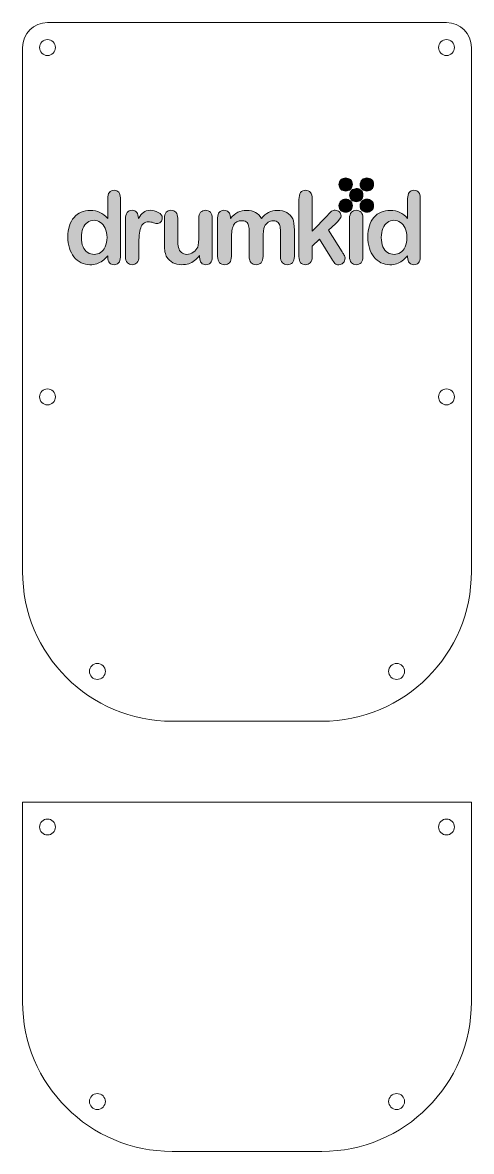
# Model space of a CAD drawing. Header units: millimetres. Extents: x 0 to 90, y 0 to 226.
import ezdxf

# ---------------------------------------------------------------- set-up
doc = ezdxf.new("R2010")
doc.units = ezdxf.units.MM
doc.layers.add('cut profiles', color=1, linetype='Continuous', lineweight=9, true_color=0xff0000)
doc.layers.add('raster engrave', color=7, linetype='Continuous', lineweight=5, true_color=0x000000)

# ---------------------------------------------------------------- blocks, each defined once
blk = doc.blocks.new('block 1')
at = {"layer": 'raster engrave'}
h = blk.add_hatch(color=256, dxfattribs=at)
edge = h.paths.add_edge_path()
edge.add_spline(control_points=[(64.8, 106.24), (64.42, 106.24), (64.1, 106.36), (63.83, 106.59)], knot_values=[0, 0, 0, 0, 1, 1, 1, 1], degree=3, periodic=0)
edge.add_spline(control_points=[(63.83, 106.59), (63.57, 106.82), (63.44, 107.14), (63.44, 107.56)], knot_values=[0, 0, 0, 0, 1, 1, 1, 1], degree=3, periodic=0)
edge.add_spline(control_points=[(63.44, 107.56), (63.44, 107.94), (63.57, 108.25), (63.84, 108.5)], knot_values=[0, 0, 0, 0, 1, 1, 1, 1], degree=3, periodic=0)
edge.add_spline(control_points=[(63.84, 108.5), (64.12, 108.74), (64.44, 108.87), (64.8, 108.87)], knot_values=[0, 0, 0, 0, 1, 1, 1, 1], degree=3, periodic=0)
edge.add_spline(control_points=[(64.8, 108.87), (65.14, 108.87), (65.45, 108.76), (65.72, 108.53)], knot_values=[0, 0, 0, 0, 1, 1, 1, 1], degree=3, periodic=0)
edge.add_spline(control_points=[(65.72, 108.53), (65.99, 108.31), (66.13, 107.99), (66.13, 107.56)], knot_values=[0, 0, 0, 0, 1, 1, 1, 1], degree=3, periodic=0)
edge.add_spline(control_points=[(66.13, 107.56), (66.13, 107.15), (65.99, 106.82), (65.73, 106.59)], knot_values=[0, 0, 0, 0, 1, 1, 1, 1], degree=3, periodic=0)
edge.add_spline(control_points=[(65.73, 106.59), (65.47, 106.36), (65.16, 106.24), (64.8, 106.24)], knot_values=[0, 0, 0, 0, 1, 1, 1, 1], degree=3, periodic=0)
h = blk.add_hatch(color=256, dxfattribs=at)
edge = h.paths.add_edge_path()
edge.add_spline(control_points=[(68.08, 106.59), (67.82, 106.82), (67.69, 107.14), (67.69, 107.56)], knot_values=[0, 0, 0, 0, 1, 1, 1, 1], degree=3, periodic=0)
edge.add_spline(control_points=[(67.69, 107.56), (67.69, 107.94), (67.83, 108.25), (68.09, 108.5)], knot_values=[0, 0, 0, 0, 1, 1, 1, 1], degree=3, periodic=0)
edge.add_spline(control_points=[(68.09, 108.5), (68.37, 108.74), (68.69, 108.87), (69.05, 108.87)], knot_values=[0, 0, 0, 0, 1, 1, 1, 1], degree=3, periodic=0)
edge.add_spline(control_points=[(69.05, 108.87), (69.4, 108.87), (69.71, 108.76), (69.97, 108.53)], knot_values=[0, 0, 0, 0, 1, 1, 1, 1], degree=3, periodic=0)
edge.add_spline(control_points=[(69.97, 108.53), (70.24, 108.31), (70.38, 107.99), (70.38, 107.56)], knot_values=[0, 0, 0, 0, 1, 1, 1, 1], degree=3, periodic=0)
edge.add_spline(control_points=[(70.38, 107.56), (70.38, 107.15), (70.25, 106.82), (69.98, 106.59)], knot_values=[0, 0, 0, 0, 1, 1, 1, 1], degree=3, periodic=0)
edge.add_spline(control_points=[(69.98, 106.59), (69.72, 106.36), (69.41, 106.24), (69.05, 106.24)], knot_values=[0, 0, 0, 0, 1, 1, 1, 1], degree=3, periodic=0)
edge.add_spline(control_points=[(69.05, 106.24), (68.68, 106.24), (68.35, 106.36), (68.08, 106.59)], knot_values=[0, 0, 0, 0, 1, 1, 1, 1], degree=3, periodic=0)
h = blk.add_hatch(color=256, dxfattribs=at)
edge = h.paths.add_edge_path()
edge.add_spline(control_points=[(18.34, 106.39), (18.75, 106.39), (19.06, 106.26), (19.28, 105.99)], knot_values=[0, 0, 0, 0, 1, 1, 1, 1], degree=3, periodic=0)
edge.add_spline(control_points=[(19.28, 105.99), (19.5, 105.74), (19.61, 105.36), (19.61, 104.85)], knot_values=[0, 0, 0, 0, 1, 1, 1, 1], degree=3, periodic=0)
edge.add_line((19.61, 104.85), (19.61, 93))
edge.add_spline(control_points=[(19.61, 93), (19.61, 92.49), (19.5, 92.11), (19.26, 91.85)], knot_values=[0, 0, 0, 0, 1, 1, 1, 1], degree=3, periodic=0)
edge.add_spline(control_points=[(19.26, 91.85), (19.02, 91.59), (18.72, 91.47), (18.34, 91.47)], knot_values=[0, 0, 0, 0, 1, 1, 1, 1], degree=3, periodic=0)
edge.add_spline(control_points=[(18.34, 91.47), (17.98, 91.47), (17.67, 91.6), (17.43, 91.86)], knot_values=[0, 0, 0, 0, 1, 1, 1, 1], degree=3, periodic=0)
edge.add_spline(control_points=[(17.43, 91.86), (17.19, 92.13), (17.07, 92.51), (17.07, 93)], knot_values=[0, 0, 0, 0, 1, 1, 1, 1], degree=3, periodic=0)
edge.add_line((17.07, 93), (17.07, 93.27))
edge.add_spline(control_points=[(17.07, 93.27), (16.71, 92.85), (16.36, 92.52), (16, 92.25)], knot_values=[0, 0, 0, 0, 1, 1, 1, 1], degree=3, periodic=0)
edge.add_spline(control_points=[(16, 92.25), (15.65, 92), (15.27, 91.8), (14.86, 91.67)], knot_values=[0, 0, 0, 0, 1, 1, 1, 1], degree=3, periodic=0)
edge.add_spline(control_points=[(14.86, 91.67), (14.45, 91.53), (14.01, 91.47), (13.52, 91.47)], knot_values=[0, 0, 0, 0, 1, 1, 1, 1], degree=3, periodic=0)
edge.add_spline(control_points=[(13.52, 91.47), (12.88, 91.47), (12.28, 91.6), (11.73, 91.87)], knot_values=[0, 0, 0, 0, 1, 1, 1, 1], degree=3, periodic=0)
edge.add_spline(control_points=[(11.73, 91.87), (11.18, 92.14), (10.71, 92.54), (10.31, 93.04)], knot_values=[0, 0, 0, 0, 1, 1, 1, 1], degree=3, periodic=0)
edge.add_spline(control_points=[(10.31, 93.04), (9.91, 93.55), (9.61, 94.14), (9.4, 94.82)], knot_values=[0, 0, 0, 0, 1, 1, 1, 1], degree=3, periodic=0)
edge.add_spline(control_points=[(9.4, 94.82), (9.19, 95.5), (9.09, 96.24), (9.09, 97.04)], knot_values=[0, 0, 0, 0, 1, 1, 1, 1], degree=3, periodic=0)
edge.add_spline(control_points=[(9.09, 97.04), (9.09, 98.72), (9.5, 100.03), (10.32, 100.96)], knot_values=[0, 0, 0, 0, 1, 1, 1, 1], degree=3, periodic=0)
edge.add_spline(control_points=[(10.32, 100.96), (11.14, 101.9), (12.22, 102.37), (13.56, 102.37)], knot_values=[0, 0, 0, 0, 1, 1, 1, 1], degree=3, periodic=0)
edge.add_spline(control_points=[(13.56, 102.37), (14.33, 102.37), (14.99, 102.24), (15.52, 101.97)], knot_values=[0, 0, 0, 0, 1, 1, 1, 1], degree=3, periodic=0)
edge.add_spline(control_points=[(15.52, 101.97), (16.05, 101.71), (16.57, 101.3), (17.07, 100.75)], knot_values=[0, 0, 0, 0, 1, 1, 1, 1], degree=3, periodic=0)
edge.add_line((17.07, 100.75), (17.07, 104.72))
edge.add_spline(control_points=[(17.07, 104.72), (17.07, 105.27), (17.18, 105.68), (17.4, 105.97)], knot_values=[0, 0, 0, 0, 1, 1, 1, 1], degree=3, periodic=0)
edge.add_spline(control_points=[(17.4, 105.97), (17.62, 106.25), (17.94, 106.39), (18.34, 106.39)], knot_values=[0, 0, 0, 0, 1, 1, 1, 1], degree=3, periodic=0)
edge = h.paths.add_edge_path()
edge.add_spline(control_points=[(16.93, 96.95), (16.93, 97.66), (16.81, 98.28), (16.57, 98.79)], knot_values=[0, 0, 0, 0, 1, 1, 1, 1], degree=3, periodic=0)
edge.add_spline(control_points=[(16.57, 98.79), (16.34, 99.31), (16.03, 99.7), (15.63, 99.97)], knot_values=[0, 0, 0, 0, 1, 1, 1, 1], degree=3, periodic=0)
edge.add_spline(control_points=[(15.63, 99.97), (15.23, 100.25), (14.8, 100.38), (14.33, 100.38)], knot_values=[0, 0, 0, 0, 1, 1, 1, 1], degree=3, periodic=0)
edge.add_spline(control_points=[(14.33, 100.38), (13.84, 100.38), (13.4, 100.24), (13.01, 99.96)], knot_values=[0, 0, 0, 0, 1, 1, 1, 1], degree=3, periodic=0)
edge.add_spline(control_points=[(13.01, 99.96), (12.62, 99.69), (12.32, 99.28), (12.1, 98.76)], knot_values=[0, 0, 0, 0, 1, 1, 1, 1], degree=3, periodic=0)
edge.add_spline(control_points=[(12.1, 98.76), (11.89, 98.24), (11.79, 97.64), (11.79, 96.95)], knot_values=[0, 0, 0, 0, 1, 1, 1, 1], degree=3, periodic=0)
edge.add_spline(control_points=[(11.79, 96.95), (11.79, 96.22), (11.9, 95.6), (12.12, 95.09)], knot_values=[0, 0, 0, 0, 1, 1, 1, 1], degree=3, periodic=0)
edge.add_spline(control_points=[(12.12, 95.09), (12.35, 94.58), (12.66, 94.19), (13.06, 93.93)], knot_values=[0, 0, 0, 0, 1, 1, 1, 1], degree=3, periodic=0)
edge.add_spline(control_points=[(13.06, 93.93), (13.45, 93.67), (13.88, 93.54), (14.35, 93.54)], knot_values=[0, 0, 0, 0, 1, 1, 1, 1], degree=3, periodic=0)
edge.add_spline(control_points=[(14.35, 93.54), (14.82, 93.54), (15.25, 93.66), (15.64, 93.91)], knot_values=[0, 0, 0, 0, 1, 1, 1, 1], degree=3, periodic=0)
edge.add_spline(control_points=[(15.64, 93.91), (16.03, 94.16), (16.34, 94.53), (16.57, 95.04)], knot_values=[0, 0, 0, 0, 1, 1, 1, 1], degree=3, periodic=0)
edge.add_spline(control_points=[(16.57, 95.04), (16.81, 95.55), (16.93, 96.19), (16.93, 96.95)], knot_values=[0, 0, 0, 0, 1, 1, 1, 1], degree=3, periodic=0)
h = blk.add_hatch(color=256, dxfattribs=at)
edge = h.paths.add_edge_path()
edge.add_spline(control_points=[(57.67, 91.88), (57.4, 91.6), (57.09, 91.47), (56.73, 91.47)], knot_values=[0, 0, 0, 0, 1, 1, 1, 1], degree=3, periodic=0)
edge.add_spline(control_points=[(56.73, 91.47), (56.32, 91.47), (56, 91.6), (55.76, 91.88)], knot_values=[0, 0, 0, 0, 1, 1, 1, 1], degree=3, periodic=0)
edge.add_spline(control_points=[(55.76, 91.88), (55.52, 92.15), (55.41, 92.56), (55.41, 93.1)], knot_values=[0, 0, 0, 0, 1, 1, 1, 1], degree=3, periodic=0)
edge.add_line((55.41, 93.1), (55.41, 104.56))
edge.add_spline(control_points=[(55.41, 104.56), (55.41, 105.15), (55.52, 105.61), (55.75, 105.92)], knot_values=[0, 0, 0, 0, 1, 1, 1, 1], degree=3, periodic=0)
edge.add_spline(control_points=[(55.75, 105.92), (55.98, 106.23), (56.31, 106.39), (56.73, 106.39)], knot_values=[0, 0, 0, 0, 1, 1, 1, 1], degree=3, periodic=0)
edge.add_spline(control_points=[(56.73, 106.39), (57.15, 106.39), (57.48, 106.25), (57.72, 105.97)], knot_values=[0, 0, 0, 0, 1, 1, 1, 1], degree=3, periodic=0)
edge.add_spline(control_points=[(57.72, 105.97), (57.96, 105.68), (58.08, 105.27), (58.08, 104.72)], knot_values=[0, 0, 0, 0, 1, 1, 1, 1], degree=3, periodic=0)
edge.add_line((58.08, 104.72), (58.08, 98.2))
edge.add_line((58.08, 98.2), (61.11, 101.37))
edge.add_spline(control_points=[(61.11, 101.37), (61.48, 101.76), (61.76, 102.03), (61.96, 102.18)], knot_values=[0, 0, 0, 0, 1, 1, 1, 1], degree=3, periodic=0)
edge.add_spline(control_points=[(61.96, 102.18), (62.16, 102.32), (62.4, 102.39), (62.68, 102.39)], knot_values=[0, 0, 0, 0, 1, 1, 1, 1], degree=3, periodic=0)
edge.add_spline(control_points=[(62.68, 102.39), (63.01, 102.39), (63.29, 102.28), (63.52, 102.07)], knot_values=[0, 0, 0, 0, 1, 1, 1, 1], degree=3, periodic=0)
edge.add_spline(control_points=[(63.52, 102.07), (63.74, 101.86), (63.85, 101.59), (63.85, 101.27)], knot_values=[0, 0, 0, 0, 1, 1, 1, 1], degree=3, periodic=0)
edge.add_spline(control_points=[(63.85, 101.27), (63.85, 100.88), (63.49, 100.35), (62.76, 99.69)], knot_values=[0, 0, 0, 0, 1, 1, 1, 1], degree=3, periodic=0)
edge.add_line((62.76, 99.69), (61.33, 98.39))
edge.add_line((61.33, 98.39), (64.09, 94.05))
edge.add_spline(control_points=[(64.09, 94.05), (64.29, 93.73), (64.44, 93.49), (64.52, 93.32)], knot_values=[0, 0, 0, 0, 1, 1, 1, 1], degree=3, periodic=0)
edge.add_spline(control_points=[(64.52, 93.32), (64.61, 93.15), (64.66, 92.99), (64.66, 92.84)], knot_values=[0, 0, 0, 0, 1, 1, 1, 1], degree=3, periodic=0)
edge.add_spline(control_points=[(64.66, 92.84), (64.66, 92.42), (64.54, 92.08), (64.3, 91.83)], knot_values=[0, 0, 0, 0, 1, 1, 1, 1], degree=3, periodic=0)
edge.add_spline(control_points=[(64.3, 91.83), (64.07, 91.59), (63.77, 91.47), (63.39, 91.47)], knot_values=[0, 0, 0, 0, 1, 1, 1, 1], degree=3, periodic=0)
edge.add_spline(control_points=[(63.39, 91.47), (63.06, 91.47), (62.81, 91.55), (62.63, 91.73)], knot_values=[0, 0, 0, 0, 1, 1, 1, 1], degree=3, periodic=0)
edge.add_spline(control_points=[(62.63, 91.73), (62.45, 91.91), (62.21, 92.23), (61.91, 92.7)], knot_values=[0, 0, 0, 0, 1, 1, 1, 1], degree=3, periodic=0)
edge.add_line((61.91, 92.7), (59.54, 96.59))
edge.add_line((59.54, 96.59), (58.08, 95.22))
edge.add_line((58.08, 95.22), (58.08, 93.08))
edge.add_spline(control_points=[(58.08, 93.08), (58.08, 92.56), (57.95, 92.16), (57.67, 91.88)], knot_values=[0, 0, 0, 0, 1, 1, 1, 1], degree=3, periodic=0)
h = blk.add_hatch(color=256, dxfattribs=at)
edge = h.paths.add_edge_path()
edge.add_spline(control_points=[(65.96, 104.46), (65.7, 104.69), (65.56, 105.01), (65.56, 105.43)], knot_values=[0, 0, 0, 0, 1, 1, 1, 1], degree=3, periodic=0)
edge.add_spline(control_points=[(65.56, 105.43), (65.56, 105.81), (65.7, 106.13), (65.97, 106.37)], knot_values=[0, 0, 0, 0, 1, 1, 1, 1], degree=3, periodic=0)
edge.add_spline(control_points=[(65.97, 106.37), (66.24, 106.62), (66.56, 106.74), (66.92, 106.74)], knot_values=[0, 0, 0, 0, 1, 1, 1, 1], degree=3, periodic=0)
edge.add_spline(control_points=[(66.92, 106.74), (67.27, 106.74), (67.58, 106.63), (67.85, 106.41)], knot_values=[0, 0, 0, 0, 1, 1, 1, 1], degree=3, periodic=0)
edge.add_spline(control_points=[(67.85, 106.41), (68.12, 106.19), (68.25, 105.86), (68.25, 105.43)], knot_values=[0, 0, 0, 0, 1, 1, 1, 1], degree=3, periodic=0)
edge.add_spline(control_points=[(68.25, 105.43), (68.25, 105.02), (68.12, 104.7), (67.86, 104.46)], knot_values=[0, 0, 0, 0, 1, 1, 1, 1], degree=3, periodic=0)
edge.add_spline(control_points=[(67.86, 104.46), (67.6, 104.23), (67.28, 104.11), (66.92, 104.11)], knot_values=[0, 0, 0, 0, 1, 1, 1, 1], degree=3, periodic=0)
edge.add_spline(control_points=[(66.92, 104.11), (66.55, 104.11), (66.23, 104.23), (65.96, 104.46)], knot_values=[0, 0, 0, 0, 1, 1, 1, 1], degree=3, periodic=0)
h = blk.add_hatch(color=256, dxfattribs=at)
edge = h.paths.add_edge_path()
edge.add_spline(control_points=[(77.21, 93.27), (76.85, 92.85), (76.49, 92.52), (76.14, 92.25)], knot_values=[0, 0, 0, 0, 1, 1, 1, 1], degree=3, periodic=0)
edge.add_spline(control_points=[(76.14, 92.25), (75.79, 92), (75.41, 91.8), (74.99, 91.67)], knot_values=[0, 0, 0, 0, 1, 1, 1, 1], degree=3, periodic=0)
edge.add_spline(control_points=[(74.99, 91.67), (74.59, 91.53), (74.14, 91.47), (73.66, 91.47)], knot_values=[0, 0, 0, 0, 1, 1, 1, 1], degree=3, periodic=0)
edge.add_spline(control_points=[(73.66, 91.47), (73.01, 91.47), (72.42, 91.6), (71.86, 91.87)], knot_values=[0, 0, 0, 0, 1, 1, 1, 1], degree=3, periodic=0)
edge.add_spline(control_points=[(71.86, 91.87), (71.32, 92.14), (70.85, 92.54), (70.45, 93.04)], knot_values=[0, 0, 0, 0, 1, 1, 1, 1], degree=3, periodic=0)
edge.add_spline(control_points=[(70.45, 93.04), (70.05, 93.55), (69.74, 94.14), (69.53, 94.82)], knot_values=[0, 0, 0, 0, 1, 1, 1, 1], degree=3, periodic=0)
edge.add_spline(control_points=[(69.53, 94.82), (69.33, 95.5), (69.23, 96.24), (69.23, 97.04)], knot_values=[0, 0, 0, 0, 1, 1, 1, 1], degree=3, periodic=0)
edge.add_spline(control_points=[(69.23, 97.04), (69.23, 98.72), (69.64, 100.03), (70.46, 100.96)], knot_values=[0, 0, 0, 0, 1, 1, 1, 1], degree=3, periodic=0)
edge.add_spline(control_points=[(70.46, 100.96), (71.28, 101.9), (72.36, 102.37), (73.7, 102.37)], knot_values=[0, 0, 0, 0, 1, 1, 1, 1], degree=3, periodic=0)
edge.add_spline(control_points=[(73.7, 102.37), (74.47, 102.37), (75.12, 102.24), (75.65, 101.97)], knot_values=[0, 0, 0, 0, 1, 1, 1, 1], degree=3, periodic=0)
edge.add_spline(control_points=[(75.65, 101.97), (76.19, 101.71), (76.7, 101.3), (77.21, 100.75)], knot_values=[0, 0, 0, 0, 1, 1, 1, 1], degree=3, periodic=0)
edge.add_line((77.21, 100.75), (77.21, 104.72))
edge.add_spline(control_points=[(77.21, 104.72), (77.21, 105.27), (77.32, 105.68), (77.53, 105.97)], knot_values=[0, 0, 0, 0, 1, 1, 1, 1], degree=3, periodic=0)
edge.add_spline(control_points=[(77.53, 105.97), (77.76, 106.25), (78.07, 106.39), (78.48, 106.39)], knot_values=[0, 0, 0, 0, 1, 1, 1, 1], degree=3, periodic=0)
edge.add_spline(control_points=[(78.48, 106.39), (78.89, 106.39), (79.2, 106.26), (79.41, 105.99)], knot_values=[0, 0, 0, 0, 1, 1, 1, 1], degree=3, periodic=0)
edge.add_spline(control_points=[(79.41, 105.99), (79.64, 105.74), (79.75, 105.36), (79.75, 104.85)], knot_values=[0, 0, 0, 0, 1, 1, 1, 1], degree=3, periodic=0)
edge.add_line((79.75, 104.85), (79.75, 93))
edge.add_spline(control_points=[(79.75, 93), (79.75, 92.49), (79.63, 92.11), (79.39, 91.85)], knot_values=[0, 0, 0, 0, 1, 1, 1, 1], degree=3, periodic=0)
edge.add_spline(control_points=[(79.39, 91.85), (79.16, 91.59), (78.85, 91.47), (78.48, 91.47)], knot_values=[0, 0, 0, 0, 1, 1, 1, 1], degree=3, periodic=0)
edge.add_spline(control_points=[(78.48, 91.47), (78.11, 91.47), (77.81, 91.6), (77.56, 91.86)], knot_values=[0, 0, 0, 0, 1, 1, 1, 1], degree=3, periodic=0)
edge.add_spline(control_points=[(77.56, 91.86), (77.33, 92.13), (77.21, 92.51), (77.21, 93)], knot_values=[0, 0, 0, 0, 1, 1, 1, 1], degree=3, periodic=0)
edge.add_line((77.21, 93), (77.21, 93.27))
edge = h.paths.add_edge_path()
edge.add_spline(control_points=[(77.06, 96.95), (77.06, 97.66), (76.94, 98.28), (76.71, 98.79)], knot_values=[0, 0, 0, 0, 1, 1, 1, 1], degree=3, periodic=0)
edge.add_spline(control_points=[(76.71, 98.79), (76.48, 99.31), (76.16, 99.7), (75.76, 99.97)], knot_values=[0, 0, 0, 0, 1, 1, 1, 1], degree=3, periodic=0)
edge.add_spline(control_points=[(75.76, 99.97), (75.37, 100.25), (74.94, 100.38), (74.46, 100.38)], knot_values=[0, 0, 0, 0, 1, 1, 1, 1], degree=3, periodic=0)
edge.add_spline(control_points=[(74.46, 100.38), (73.97, 100.38), (73.53, 100.24), (73.14, 99.96)], knot_values=[0, 0, 0, 0, 1, 1, 1, 1], degree=3, periodic=0)
edge.add_spline(control_points=[(73.14, 99.96), (72.76, 99.69), (72.46, 99.28), (72.24, 98.76)], knot_values=[0, 0, 0, 0, 1, 1, 1, 1], degree=3, periodic=0)
edge.add_spline(control_points=[(72.24, 98.76), (72.03, 98.24), (71.92, 97.64), (71.92, 96.95)], knot_values=[0, 0, 0, 0, 1, 1, 1, 1], degree=3, periodic=0)
edge.add_spline(control_points=[(71.92, 96.95), (71.92, 96.22), (72.04, 95.6), (72.26, 95.09)], knot_values=[0, 0, 0, 0, 1, 1, 1, 1], degree=3, periodic=0)
edge.add_spline(control_points=[(72.26, 95.09), (72.49, 94.58), (72.8, 94.19), (73.19, 93.93)], knot_values=[0, 0, 0, 0, 1, 1, 1, 1], degree=3, periodic=0)
edge.add_spline(control_points=[(73.19, 93.93), (73.59, 93.67), (74.02, 93.54), (74.48, 93.54)], knot_values=[0, 0, 0, 0, 1, 1, 1, 1], degree=3, periodic=0)
edge.add_spline(control_points=[(74.48, 93.54), (74.96, 93.54), (75.39, 93.66), (75.77, 93.91)], knot_values=[0, 0, 0, 0, 1, 1, 1, 1], degree=3, periodic=0)
edge.add_spline(control_points=[(75.77, 93.91), (76.17, 94.16), (76.48, 94.53), (76.71, 95.04)], knot_values=[0, 0, 0, 0, 1, 1, 1, 1], degree=3, periodic=0)
edge.add_spline(control_points=[(76.71, 95.04), (76.94, 95.55), (77.06, 96.19), (77.06, 96.95)], knot_values=[0, 0, 0, 0, 1, 1, 1, 1], degree=3, periodic=0)
h = blk.add_hatch(color=256, dxfattribs=at)
edge = h.paths.add_edge_path()
edge.add_spline(control_points=[(64.8, 101.99), (64.42, 101.99), (64.1, 102.1), (63.83, 102.33)], knot_values=[0, 0, 0, 0, 1, 1, 1, 1], degree=3, periodic=0)
edge.add_spline(control_points=[(63.83, 102.33), (63.57, 102.56), (63.44, 102.89), (63.44, 103.31)], knot_values=[0, 0, 0, 0, 1, 1, 1, 1], degree=3, periodic=0)
edge.add_spline(control_points=[(63.44, 103.31), (63.44, 103.69), (63.57, 104), (63.84, 104.24)], knot_values=[0, 0, 0, 0, 1, 1, 1, 1], degree=3, periodic=0)
edge.add_spline(control_points=[(63.84, 104.24), (64.12, 104.49), (64.44, 104.62), (64.8, 104.62)], knot_values=[0, 0, 0, 0, 1, 1, 1, 1], degree=3, periodic=0)
edge.add_spline(control_points=[(64.8, 104.62), (65.14, 104.62), (65.45, 104.51), (65.72, 104.28)], knot_values=[0, 0, 0, 0, 1, 1, 1, 1], degree=3, periodic=0)
edge.add_spline(control_points=[(65.72, 104.28), (65.99, 104.06), (66.13, 103.73), (66.13, 103.31)], knot_values=[0, 0, 0, 0, 1, 1, 1, 1], degree=3, periodic=0)
edge.add_spline(control_points=[(66.13, 103.31), (66.13, 102.89), (65.99, 102.57), (65.73, 102.33)], knot_values=[0, 0, 0, 0, 1, 1, 1, 1], degree=3, periodic=0)
edge.add_spline(control_points=[(65.73, 102.33), (65.47, 102.1), (65.16, 101.99), (64.8, 101.99)], knot_values=[0, 0, 0, 0, 1, 1, 1, 1], degree=3, periodic=0)
h = blk.add_hatch(color=256, dxfattribs=at)
edge = h.paths.add_edge_path()
edge.add_spline(control_points=[(67.69, 103.31), (67.69, 103.69), (67.83, 104), (68.09, 104.24)], knot_values=[0, 0, 0, 0, 1, 1, 1, 1], degree=3, periodic=0)
edge.add_spline(control_points=[(68.09, 104.24), (68.37, 104.49), (68.69, 104.62), (69.05, 104.62)], knot_values=[0, 0, 0, 0, 1, 1, 1, 1], degree=3, periodic=0)
edge.add_spline(control_points=[(69.05, 104.62), (69.4, 104.62), (69.71, 104.51), (69.97, 104.28)], knot_values=[0, 0, 0, 0, 1, 1, 1, 1], degree=3, periodic=0)
edge.add_spline(control_points=[(69.97, 104.28), (70.24, 104.06), (70.38, 103.73), (70.38, 103.31)], knot_values=[0, 0, 0, 0, 1, 1, 1, 1], degree=3, periodic=0)
edge.add_spline(control_points=[(70.38, 103.31), (70.38, 102.89), (70.25, 102.57), (69.98, 102.33)], knot_values=[0, 0, 0, 0, 1, 1, 1, 1], degree=3, periodic=0)
edge.add_spline(control_points=[(69.98, 102.33), (69.72, 102.1), (69.41, 101.99), (69.05, 101.99)], knot_values=[0, 0, 0, 0, 1, 1, 1, 1], degree=3, periodic=0)
edge.add_spline(control_points=[(69.05, 101.99), (68.68, 101.99), (68.35, 102.1), (68.08, 102.33)], knot_values=[0, 0, 0, 0, 1, 1, 1, 1], degree=3, periodic=0)
edge.add_spline(control_points=[(68.08, 102.33), (67.82, 102.56), (67.69, 102.89), (67.69, 103.31)], knot_values=[0, 0, 0, 0, 1, 1, 1, 1], degree=3, periodic=0)
h = blk.add_hatch(color=256, dxfattribs=at)
edge = h.paths.add_edge_path()
edge.add_spline(control_points=[(25.58, 102.39), (26.14, 102.39), (26.69, 102.25), (27.22, 101.97)], knot_values=[0, 0, 0, 0, 1, 1, 1, 1], degree=3, periodic=0)
edge.add_spline(control_points=[(27.22, 101.97), (27.75, 101.69), (28.02, 101.31), (28.02, 100.85)], knot_values=[0, 0, 0, 0, 1, 1, 1, 1], degree=3, periodic=0)
edge.add_spline(control_points=[(28.02, 100.85), (28.02, 100.52), (27.91, 100.25), (27.68, 100.03)], knot_values=[0, 0, 0, 0, 1, 1, 1, 1], degree=3, periodic=0)
edge.add_spline(control_points=[(27.68, 100.03), (27.45, 99.82), (27.21, 99.71), (26.95, 99.71)], knot_values=[0, 0, 0, 0, 1, 1, 1, 1], degree=3, periodic=0)
edge.add_spline(control_points=[(26.95, 99.71), (26.85, 99.71), (26.61, 99.77), (26.23, 99.89)], knot_values=[0, 0, 0, 0, 1, 1, 1, 1], degree=3, periodic=0)
edge.add_spline(control_points=[(26.23, 99.89), (25.85, 100.02), (25.52, 100.08), (25.23, 100.08)], knot_values=[0, 0, 0, 0, 1, 1, 1, 1], degree=3, periodic=0)
edge.add_spline(control_points=[(25.23, 100.08), (24.84, 100.08), (24.52, 99.97), (24.27, 99.76)], knot_values=[0, 0, 0, 0, 1, 1, 1, 1], degree=3, periodic=0)
edge.add_spline(control_points=[(24.27, 99.76), (24.02, 99.56), (23.83, 99.26), (23.69, 98.85)], knot_values=[0, 0, 0, 0, 1, 1, 1, 1], degree=3, periodic=0)
edge.add_spline(control_points=[(23.69, 98.85), (23.55, 98.44), (23.46, 97.96), (23.4, 97.39)], knot_values=[0, 0, 0, 0, 1, 1, 1, 1], degree=3, periodic=0)
edge.add_spline(control_points=[(23.4, 97.39), (23.35, 96.83), (23.32, 96.15), (23.32, 95.34)], knot_values=[0, 0, 0, 0, 1, 1, 1, 1], degree=3, periodic=0)
edge.add_line((23.32, 95.34), (23.32, 93.1))
edge.add_spline(control_points=[(23.32, 93.1), (23.32, 92.55), (23.2, 92.14), (22.94, 91.87)], knot_values=[0, 0, 0, 0, 1, 1, 1, 1], degree=3, periodic=0)
edge.add_spline(control_points=[(22.94, 91.87), (22.69, 91.6), (22.36, 91.47), (21.97, 91.47)], knot_values=[0, 0, 0, 0, 1, 1, 1, 1], degree=3, periodic=0)
edge.add_spline(control_points=[(21.97, 91.47), (21.58, 91.47), (21.26, 91.6), (21.01, 91.88)], knot_values=[0, 0, 0, 0, 1, 1, 1, 1], degree=3, periodic=0)
edge.add_spline(control_points=[(21.01, 91.88), (20.76, 92.15), (20.64, 92.56), (20.64, 93.1)], knot_values=[0, 0, 0, 0, 1, 1, 1, 1], degree=3, periodic=0)
edge.add_line((20.64, 93.1), (20.64, 100.58))
edge.add_spline(control_points=[(20.64, 100.58), (20.64, 101.79), (21.07, 102.39), (21.95, 102.39)], knot_values=[0, 0, 0, 0, 1, 1, 1, 1], degree=3, periodic=0)
edge.add_spline(control_points=[(21.95, 102.39), (22.39, 102.39), (22.71, 102.25), (22.91, 101.97)], knot_values=[0, 0, 0, 0, 1, 1, 1, 1], degree=3, periodic=0)
edge.add_spline(control_points=[(22.91, 101.97), (23.11, 101.69), (23.22, 101.27), (23.24, 100.72)], knot_values=[0, 0, 0, 0, 1, 1, 1, 1], degree=3, periodic=0)
edge.add_spline(control_points=[(23.24, 100.72), (23.56, 101.27), (23.89, 101.69), (24.22, 101.97)], knot_values=[0, 0, 0, 0, 1, 1, 1, 1], degree=3, periodic=0)
edge.add_spline(control_points=[(24.22, 101.97), (24.56, 102.25), (25.01, 102.39), (25.58, 102.39)], knot_values=[0, 0, 0, 0, 1, 1, 1, 1], degree=3, periodic=0)
h = blk.add_hatch(color=256, dxfattribs=at)
edge = h.paths.add_edge_path()
edge.add_spline(control_points=[(35.49, 93.33), (35.17, 92.92), (34.83, 92.58), (34.48, 92.3)], knot_values=[0, 0, 0, 0, 1, 1, 1, 1], degree=3, periodic=0)
edge.add_spline(control_points=[(34.48, 92.3), (34.12, 92.03), (33.74, 91.82), (33.32, 91.69)], knot_values=[0, 0, 0, 0, 1, 1, 1, 1], degree=3, periodic=0)
edge.add_spline(control_points=[(33.32, 91.69), (32.9, 91.55), (32.42, 91.49), (31.88, 91.49)], knot_values=[0, 0, 0, 0, 1, 1, 1, 1], degree=3, periodic=0)
edge.add_spline(control_points=[(31.88, 91.49), (31.23, 91.49), (30.65, 91.62), (30.13, 91.89)], knot_values=[0, 0, 0, 0, 1, 1, 1, 1], degree=3, periodic=0)
edge.add_spline(control_points=[(30.13, 91.89), (29.62, 92.16), (29.22, 92.53), (28.94, 93)], knot_values=[0, 0, 0, 0, 1, 1, 1, 1], degree=3, periodic=0)
edge.add_spline(control_points=[(28.94, 93), (28.6, 93.57), (28.43, 94.39), (28.43, 95.46)], knot_values=[0, 0, 0, 0, 1, 1, 1, 1], degree=3, periodic=0)
edge.add_line((28.43, 95.46), (28.43, 100.79))
edge.add_spline(control_points=[(28.43, 100.79), (28.43, 101.33), (28.56, 101.73), (28.8, 101.99)], knot_values=[0, 0, 0, 0, 1, 1, 1, 1], degree=3, periodic=0)
edge.add_spline(control_points=[(28.8, 101.99), (29.04, 102.26), (29.36, 102.39), (29.76, 102.39)], knot_values=[0, 0, 0, 0, 1, 1, 1, 1], degree=3, periodic=0)
edge.add_spline(control_points=[(29.76, 102.39), (30.17, 102.39), (30.5, 102.26), (30.75, 101.99)], knot_values=[0, 0, 0, 0, 1, 1, 1, 1], degree=3, periodic=0)
edge.add_spline(control_points=[(30.75, 101.99), (31, 101.72), (31.12, 101.32), (31.12, 100.79)], knot_values=[0, 0, 0, 0, 1, 1, 1, 1], degree=3, periodic=0)
edge.add_line((31.12, 100.79), (31.12, 96.49))
edge.add_spline(control_points=[(31.12, 96.49), (31.12, 95.86), (31.17, 95.34), (31.28, 94.91)], knot_values=[0, 0, 0, 0, 1, 1, 1, 1], degree=3, periodic=0)
edge.add_spline(control_points=[(31.28, 94.91), (31.38, 94.49), (31.57, 94.16), (31.84, 93.92)], knot_values=[0, 0, 0, 0, 1, 1, 1, 1], degree=3, periodic=0)
edge.add_spline(control_points=[(31.84, 93.92), (32.12, 93.68), (32.49, 93.56), (32.95, 93.56)], knot_values=[0, 0, 0, 0, 1, 1, 1, 1], degree=3, periodic=0)
edge.add_spline(control_points=[(32.95, 93.56), (33.4, 93.56), (33.83, 93.7), (34.23, 93.97)], knot_values=[0, 0, 0, 0, 1, 1, 1, 1], degree=3, periodic=0)
edge.add_spline(control_points=[(34.23, 93.97), (34.63, 94.23), (34.92, 94.59), (35.11, 95.02)], knot_values=[0, 0, 0, 0, 1, 1, 1, 1], degree=3, periodic=0)
edge.add_spline(control_points=[(35.11, 95.02), (35.26, 95.4), (35.33, 96.23), (35.33, 97.52)], knot_values=[0, 0, 0, 0, 1, 1, 1, 1], degree=3, periodic=0)
edge.add_line((35.33, 97.52), (35.33, 100.79))
edge.add_spline(control_points=[(35.33, 100.79), (35.33, 101.32), (35.46, 101.72), (35.71, 101.99)], knot_values=[0, 0, 0, 0, 1, 1, 1, 1], degree=3, periodic=0)
edge.add_spline(control_points=[(35.71, 101.99), (35.96, 102.26), (36.28, 102.39), (36.68, 102.39)], knot_values=[0, 0, 0, 0, 1, 1, 1, 1], degree=3, periodic=0)
edge.add_spline(control_points=[(36.68, 102.39), (37.08, 102.39), (37.4, 102.26), (37.65, 101.99)], knot_values=[0, 0, 0, 0, 1, 1, 1, 1], degree=3, periodic=0)
edge.add_spline(control_points=[(37.65, 101.99), (37.89, 101.73), (38.01, 101.33), (38.01, 100.79)], knot_values=[0, 0, 0, 0, 1, 1, 1, 1], degree=3, periodic=0)
edge.add_line((38.01, 100.79), (38.01, 93))
edge.add_spline(control_points=[(38.01, 93), (38.01, 92.49), (37.89, 92.11), (37.66, 91.85)], knot_values=[0, 0, 0, 0, 1, 1, 1, 1], degree=3, periodic=0)
edge.add_spline(control_points=[(37.66, 91.85), (37.43, 91.59), (37.13, 91.47), (36.76, 91.47)], knot_values=[0, 0, 0, 0, 1, 1, 1, 1], degree=3, periodic=0)
edge.add_spline(control_points=[(36.76, 91.47), (36.39, 91.47), (36.09, 91.6), (35.85, 91.86)], knot_values=[0, 0, 0, 0, 1, 1, 1, 1], degree=3, periodic=0)
edge.add_spline(control_points=[(35.85, 91.86), (35.61, 92.13), (35.49, 92.5), (35.49, 92.98)], knot_values=[0, 0, 0, 0, 1, 1, 1, 1], degree=3, periodic=0)
edge.add_line((35.49, 92.98), (35.49, 93.33))
h = blk.add_hatch(color=256, dxfattribs=at)
edge = h.paths.add_edge_path()
edge.add_spline(control_points=[(51.64, 99.06), (51.59, 99.41), (51.46, 99.7), (51.24, 99.94)], knot_values=[0, 0, 0, 0, 1, 1, 1, 1], degree=3, periodic=0)
edge.add_spline(control_points=[(51.24, 99.94), (51.03, 100.18), (50.7, 100.3), (50.26, 100.3)], knot_values=[0, 0, 0, 0, 1, 1, 1, 1], degree=3, periodic=0)
edge.add_spline(control_points=[(50.26, 100.3), (49.9, 100.3), (49.57, 100.19), (49.24, 99.98)], knot_values=[0, 0, 0, 0, 1, 1, 1, 1], degree=3, periodic=0)
edge.add_spline(control_points=[(49.24, 99.98), (48.93, 99.77), (48.68, 99.49), (48.51, 99.13)], knot_values=[0, 0, 0, 0, 1, 1, 1, 1], degree=3, periodic=0)
edge.add_spline(control_points=[(48.51, 99.13), (48.31, 98.68), (48.21, 97.88), (48.21, 96.73)], knot_values=[0, 0, 0, 0, 1, 1, 1, 1], degree=3, periodic=0)
edge.add_line((48.21, 96.73), (48.21, 93.16))
edge.add_spline(control_points=[(48.21, 93.16), (48.21, 92.59), (48.08, 92.17), (47.83, 91.89)], knot_values=[0, 0, 0, 0, 1, 1, 1, 1], degree=3, periodic=0)
edge.add_spline(control_points=[(47.83, 91.89), (47.57, 91.61), (47.23, 91.47), (46.81, 91.47)], knot_values=[0, 0, 0, 0, 1, 1, 1, 1], degree=3, periodic=0)
edge.add_spline(control_points=[(46.81, 91.47), (46.41, 91.47), (46.07, 91.61), (45.82, 91.89)], knot_values=[0, 0, 0, 0, 1, 1, 1, 1], degree=3, periodic=0)
edge.add_spline(control_points=[(45.82, 91.89), (45.57, 92.17), (45.44, 92.59), (45.44, 93.16)], knot_values=[0, 0, 0, 0, 1, 1, 1, 1], degree=3, periodic=0)
edge.add_line((45.44, 93.16), (45.44, 97.44))
edge.add_spline(control_points=[(45.44, 97.44), (45.44, 98.12), (45.42, 98.64), (45.37, 99.02)], knot_values=[0, 0, 0, 0, 1, 1, 1, 1], degree=3, periodic=0)
edge.add_spline(control_points=[(45.37, 99.02), (45.33, 99.39), (45.2, 99.69), (45, 99.93)], knot_values=[0, 0, 0, 0, 1, 1, 1, 1], degree=3, periodic=0)
edge.add_spline(control_points=[(45, 99.93), (44.8, 100.17), (44.48, 100.3), (44.04, 100.3)], knot_values=[0, 0, 0, 0, 1, 1, 1, 1], degree=3, periodic=0)
edge.add_spline(control_points=[(44.04, 100.3), (43.16, 100.3), (42.58, 99.99), (42.29, 99.39)], knot_values=[0, 0, 0, 0, 1, 1, 1, 1], degree=3, periodic=0)
edge.add_spline(control_points=[(42.29, 99.39), (42.02, 98.79), (41.88, 97.92), (41.88, 96.79)], knot_values=[0, 0, 0, 0, 1, 1, 1, 1], degree=3, periodic=0)
edge.add_line((41.88, 96.79), (41.88, 93.16))
edge.add_spline(control_points=[(41.88, 93.16), (41.88, 92.6), (41.75, 92.18), (41.5, 91.89)], knot_values=[0, 0, 0, 0, 1, 1, 1, 1], degree=3, periodic=0)
edge.add_spline(control_points=[(41.5, 91.89), (41.25, 91.61), (40.92, 91.47), (40.5, 91.47)], knot_values=[0, 0, 0, 0, 1, 1, 1, 1], degree=3, periodic=0)
edge.add_spline(control_points=[(40.5, 91.47), (40.1, 91.47), (39.76, 91.61), (39.5, 91.89)], knot_values=[0, 0, 0, 0, 1, 1, 1, 1], degree=3, periodic=0)
edge.add_spline(control_points=[(39.5, 91.89), (39.24, 92.18), (39.11, 92.6), (39.11, 93.16)], knot_values=[0, 0, 0, 0, 1, 1, 1, 1], degree=3, periodic=0)
edge.add_line((39.11, 93.16), (39.11, 100.85))
edge.add_spline(control_points=[(39.11, 100.85), (39.11, 101.35), (39.23, 101.74), (39.46, 102)], knot_values=[0, 0, 0, 0, 1, 1, 1, 1], degree=3, periodic=0)
edge.add_spline(control_points=[(39.46, 102), (39.7, 102.26), (40, 102.39), (40.38, 102.39)], knot_values=[0, 0, 0, 0, 1, 1, 1, 1], degree=3, periodic=0)
edge.add_spline(control_points=[(40.38, 102.39), (40.75, 102.39), (41.06, 102.27), (41.3, 102.02)], knot_values=[0, 0, 0, 0, 1, 1, 1, 1], degree=3, periodic=0)
edge.add_spline(control_points=[(41.3, 102.02), (41.55, 101.78), (41.67, 101.44), (41.67, 101)], knot_values=[0, 0, 0, 0, 1, 1, 1, 1], degree=3, periodic=0)
edge.add_line((41.67, 101), (41.67, 100.75))
edge.add_spline(control_points=[(41.67, 100.75), (42.14, 101.31), (42.64, 101.72), (43.17, 101.98)], knot_values=[0, 0, 0, 0, 1, 1, 1, 1], degree=3, periodic=0)
edge.add_spline(control_points=[(43.17, 101.98), (43.7, 102.24), (44.29, 102.37), (44.94, 102.37)], knot_values=[0, 0, 0, 0, 1, 1, 1, 1], degree=3, periodic=0)
edge.add_spline(control_points=[(44.94, 102.37), (45.62, 102.37), (46.2, 102.24), (46.68, 101.97)], knot_values=[0, 0, 0, 0, 1, 1, 1, 1], degree=3, periodic=0)
edge.add_spline(control_points=[(46.68, 101.97), (47.17, 101.7), (47.57, 101.29), (47.89, 100.75)], knot_values=[0, 0, 0, 0, 1, 1, 1, 1], degree=3, periodic=0)
edge.add_spline(control_points=[(47.89, 100.75), (48.34, 101.3), (48.82, 101.71), (49.34, 101.97)], knot_values=[0, 0, 0, 0, 1, 1, 1, 1], degree=3, periodic=0)
edge.add_spline(control_points=[(49.34, 101.97), (49.86, 102.24), (50.43, 102.37), (51.06, 102.37)], knot_values=[0, 0, 0, 0, 1, 1, 1, 1], degree=3, periodic=0)
edge.add_spline(control_points=[(51.06, 102.37), (51.8, 102.37), (52.43, 102.23), (52.96, 101.94)], knot_values=[0, 0, 0, 0, 1, 1, 1, 1], degree=3, periodic=0)
edge.add_spline(control_points=[(52.96, 101.94), (53.5, 101.65), (53.89, 101.24), (54.16, 100.7)], knot_values=[0, 0, 0, 0, 1, 1, 1, 1], degree=3, periodic=0)
edge.add_spline(control_points=[(54.16, 100.7), (54.39, 100.21), (54.5, 99.45), (54.5, 98.41)], knot_values=[0, 0, 0, 0, 1, 1, 1, 1], degree=3, periodic=0)
edge.add_line((54.5, 98.41), (54.5, 93.16))
edge.add_spline(control_points=[(54.5, 93.16), (54.5, 92.59), (54.37, 92.17), (54.12, 91.89)], knot_values=[0, 0, 0, 0, 1, 1, 1, 1], degree=3, periodic=0)
edge.add_spline(control_points=[(54.12, 91.89), (53.86, 91.61), (53.52, 91.47), (53.1, 91.47)], knot_values=[0, 0, 0, 0, 1, 1, 1, 1], degree=3, periodic=0)
edge.add_spline(control_points=[(53.1, 91.47), (52.7, 91.47), (52.36, 91.61), (52.1, 91.89)], knot_values=[0, 0, 0, 0, 1, 1, 1, 1], degree=3, periodic=0)
edge.add_spline(control_points=[(52.1, 91.89), (51.84, 92.18), (51.71, 92.6), (51.71, 93.16)], knot_values=[0, 0, 0, 0, 1, 1, 1, 1], degree=3, periodic=0)
edge.add_line((51.71, 93.16), (51.71, 97.68))
edge.add_spline(control_points=[(51.71, 97.68), (51.71, 98.25), (51.69, 98.72), (51.64, 99.06)], knot_values=[0, 0, 0, 0, 1, 1, 1, 1], degree=3, periodic=0)
h = blk.add_hatch(color=256, dxfattribs=at)
edge = h.paths.add_edge_path()
edge.add_line((65.56, 93.1), (65.56, 100.79))
edge.add_spline(control_points=[(65.56, 100.79), (65.56, 101.32), (65.69, 101.72), (65.93, 101.99)], knot_values=[0, 0, 0, 0, 1, 1, 1, 1], degree=3, periodic=0)
edge.add_spline(control_points=[(65.93, 101.99), (66.18, 102.26), (66.5, 102.39), (66.89, 102.39)], knot_values=[0, 0, 0, 0, 1, 1, 1, 1], degree=3, periodic=0)
edge.add_spline(control_points=[(66.89, 102.39), (67.29, 102.39), (67.61, 102.26), (67.87, 101.99)], knot_values=[0, 0, 0, 0, 1, 1, 1, 1], degree=3, periodic=0)
edge.add_spline(control_points=[(67.87, 101.99), (68.12, 101.72), (68.25, 101.35), (68.25, 100.87)], knot_values=[0, 0, 0, 0, 1, 1, 1, 1], degree=3, periodic=0)
edge.add_line((68.25, 100.87), (68.25, 93.1))
edge.add_spline(control_points=[(68.25, 93.1), (68.25, 92.56), (68.12, 92.15), (67.87, 91.88)], knot_values=[0, 0, 0, 0, 1, 1, 1, 1], degree=3, periodic=0)
edge.add_spline(control_points=[(67.87, 91.88), (67.61, 91.6), (67.29, 91.47), (66.89, 91.47)], knot_values=[0, 0, 0, 0, 1, 1, 1, 1], degree=3, periodic=0)
edge.add_spline(control_points=[(66.89, 91.47), (66.5, 91.47), (66.18, 91.61), (65.93, 91.89)], knot_values=[0, 0, 0, 0, 1, 1, 1, 1], degree=3, periodic=0)
edge.add_spline(control_points=[(65.93, 91.89), (65.69, 92.17), (65.56, 92.57), (65.56, 93.1)], knot_values=[0, 0, 0, 0, 1, 1, 1, 1], degree=3, periodic=0)
at = {"layer": 'cut profiles'}
for p, q in [((5, 140), (85, 140)), ((0, 30), (0, 135)), ((90, 30), (90, 135)), ((30, 0), (60, 0))]:
    blk.add_line(p, q, dxfattribs=at)
for centre in [(5, 135), (85, 135), (5, 65), (85, 65), (15, 10), (75, 10)]:
    blk.add_circle(centre, 1.6, dxfattribs=at)
for centre, radius, start, end in [((5, 135), 5, 90, 180), ((85, 135), 5, 0, 90), ((30, 30), 30, 180, 270), ((60, 30), 30, 270, 0)]:
    blk.add_arc(centre, radius, start, end, dxfattribs=at)
at = {"layer": 'raster engrave', "color": 7, "true_color": 0xffffff}
for points in [[(17.07, 100.75), (17.07, 104.72)], [(19.61, 104.85), (19.61, 93)], [(55.41, 93.1), (55.41, 104.56)], [(58.08, 104.72), (58.08, 98.2), (61.11, 101.37)], [(77.21, 100.75), (77.21, 104.72)], [(79.75, 104.85), (79.75, 93)], [(20.64, 93.1), (20.64, 100.58)], [(28.43, 95.46), (28.43, 100.79)], [(31.12, 100.79), (31.12, 96.49)], [(35.33, 97.52), (35.33, 100.79)], [(38.01, 100.79), (38.01, 93)], [(39.11, 93.16), (39.11, 100.85)], [(41.67, 101), (41.67, 100.75)], [(62.76, 99.69), (61.33, 98.39), (64.09, 94.05)], [(65.56, 93.1), (65.56, 100.79)], [(68.25, 100.87), (68.25, 93.1)], [(45.44, 93.16), (45.44, 97.44)], [(51.71, 93.16), (51.71, 97.68)], [(54.5, 98.41), (54.5, 93.16)], [(23.32, 95.34), (23.32, 93.1)], [(41.88, 96.79), (41.88, 93.16)], [(48.21, 96.73), (48.21, 93.16)], [(61.91, 92.7), (59.54, 96.59), (58.08, 95.22), (58.08, 93.08)], [(17.07, 93), (17.07, 93.27)], [(35.49, 92.98), (35.49, 93.33)], [(77.21, 93), (77.21, 93.27)]]:
    blk.add_lwpolyline(points, dxfattribs=at)
for points in [[(63.84, 108.5), (64.12, 108.74), (64.44, 108.87), (64.8, 108.87)], [(64.8, 108.87), (65.14, 108.87), (65.45, 108.76), (65.72, 108.53)], [(68.09, 108.5), (68.37, 108.74), (68.69, 108.87), (69.05, 108.87)], [(69.05, 108.87), (69.4, 108.87), (69.71, 108.76), (69.97, 108.53)], [(17.4, 105.97), (17.62, 106.25), (17.94, 106.39), (18.34, 106.39)], [(18.34, 106.39), (18.75, 106.39), (19.06, 106.26), (19.28, 105.99)], [(55.75, 105.92), (55.98, 106.23), (56.31, 106.39), (56.73, 106.39)], [(56.73, 106.39), (57.15, 106.39), (57.48, 106.25), (57.72, 105.97)], [(63.44, 107.56), (63.44, 107.94), (63.57, 108.25), (63.84, 108.5)], [(63.83, 106.59), (63.57, 106.82), (63.44, 107.14), (63.44, 107.56)], [(64.8, 106.24), (64.42, 106.24), (64.1, 106.36), (63.83, 106.59)], [(65.73, 106.59), (65.47, 106.36), (65.16, 106.24), (64.8, 106.24)], [(65.56, 105.43), (65.56, 105.81), (65.7, 106.13), (65.97, 106.37)], [(65.72, 108.53), (65.99, 108.31), (66.13, 107.99), (66.13, 107.56)], [(66.13, 107.56), (66.13, 107.15), (65.99, 106.82), (65.73, 106.59)], [(65.97, 106.37), (66.24, 106.62), (66.56, 106.74), (66.92, 106.74)], [(66.92, 106.74), (67.27, 106.74), (67.58, 106.63), (67.85, 106.41)], [(67.69, 107.56), (67.69, 107.94), (67.83, 108.25), (68.09, 108.5)], [(68.08, 106.59), (67.82, 106.82), (67.69, 107.14), (67.69, 107.56)], [(67.85, 106.41), (68.12, 106.19), (68.25, 105.86), (68.25, 105.43)], [(69.05, 106.24), (68.68, 106.24), (68.35, 106.36), (68.08, 106.59)], [(69.98, 106.59), (69.72, 106.36), (69.41, 106.24), (69.05, 106.24)], [(69.97, 108.53), (70.24, 108.31), (70.38, 107.99), (70.38, 107.56)], [(70.38, 107.56), (70.38, 107.15), (70.25, 106.82), (69.98, 106.59)], [(77.53, 105.97), (77.76, 106.25), (78.07, 106.39), (78.48, 106.39)], [(78.48, 106.39), (78.89, 106.39), (79.2, 106.26), (79.41, 105.99)], [(17.07, 104.72), (17.07, 105.27), (17.18, 105.68), (17.4, 105.97)], [(19.28, 105.99), (19.5, 105.74), (19.61, 105.36), (19.61, 104.85)], [(55.41, 104.56), (55.41, 105.15), (55.52, 105.61), (55.75, 105.92)], [(57.72, 105.97), (57.96, 105.68), (58.08, 105.27), (58.08, 104.72)], [(63.44, 103.31), (63.44, 103.69), (63.57, 104), (63.84, 104.24)], [(63.84, 104.24), (64.12, 104.49), (64.44, 104.62), (64.8, 104.62)], [(64.8, 104.62), (65.14, 104.62), (65.45, 104.51), (65.72, 104.28)], [(65.96, 104.46), (65.7, 104.69), (65.56, 105.01), (65.56, 105.43)], [(65.72, 104.28), (65.99, 104.06), (66.13, 103.73), (66.13, 103.31)], [(66.92, 104.11), (66.55, 104.11), (66.23, 104.23), (65.96, 104.46)], [(67.86, 104.46), (67.6, 104.23), (67.28, 104.11), (66.92, 104.11)], [(67.69, 103.31), (67.69, 103.69), (67.83, 104), (68.09, 104.24)], [(68.25, 105.43), (68.25, 105.02), (68.12, 104.7), (67.86, 104.46)], [(68.09, 104.24), (68.37, 104.49), (68.69, 104.62), (69.05, 104.62)], [(69.05, 104.62), (69.4, 104.62), (69.71, 104.51), (69.97, 104.28)], [(69.97, 104.28), (70.24, 104.06), (70.38, 103.73), (70.38, 103.31)], [(77.21, 104.72), (77.21, 105.27), (77.32, 105.68), (77.53, 105.97)], [(79.41, 105.99), (79.64, 105.74), (79.75, 105.36), (79.75, 104.85)], [(10.32, 100.96), (11.14, 101.9), (12.22, 102.37), (13.56, 102.37)], [(13.56, 102.37), (14.33, 102.37), (14.99, 102.24), (15.52, 101.97)], [(15.52, 101.97), (16.05, 101.71), (16.57, 101.3), (17.07, 100.75)], [(20.64, 100.58), (20.64, 101.79), (21.07, 102.39), (21.95, 102.39)], [(21.95, 102.39), (22.39, 102.39), (22.71, 102.25), (22.91, 101.97)], [(22.91, 101.97), (23.11, 101.69), (23.22, 101.27), (23.24, 100.72)], [(23.24, 100.72), (23.56, 101.27), (23.89, 101.69), (24.22, 101.97)], [(24.22, 101.97), (24.56, 102.25), (25.01, 102.39), (25.58, 102.39)], [(25.58, 102.39), (26.14, 102.39), (26.69, 102.25), (27.22, 101.97)], [(27.22, 101.97), (27.75, 101.69), (28.02, 101.31), (28.02, 100.85)], [(28.43, 100.79), (28.43, 101.33), (28.56, 101.73), (28.8, 101.99)], [(28.8, 101.99), (29.04, 102.26), (29.36, 102.39), (29.76, 102.39)], [(29.76, 102.39), (30.17, 102.39), (30.5, 102.26), (30.75, 101.99)], [(30.75, 101.99), (31, 101.72), (31.12, 101.32), (31.12, 100.79)], [(35.33, 100.79), (35.33, 101.32), (35.46, 101.72), (35.71, 101.99)], [(35.71, 101.99), (35.96, 102.26), (36.28, 102.39), (36.68, 102.39)], [(36.68, 102.39), (37.08, 102.39), (37.4, 102.26), (37.65, 101.99)], [(37.65, 101.99), (37.89, 101.73), (38.01, 101.33), (38.01, 100.79)], [(39.11, 100.85), (39.11, 101.35), (39.23, 101.74), (39.46, 102)], [(39.46, 102), (39.7, 102.26), (40, 102.39), (40.38, 102.39)], [(40.38, 102.39), (40.75, 102.39), (41.06, 102.27), (41.3, 102.02)], [(41.3, 102.02), (41.55, 101.78), (41.67, 101.44), (41.67, 101)], [(41.67, 100.75), (42.14, 101.31), (42.64, 101.72), (43.17, 101.98)], [(43.17, 101.98), (43.7, 102.24), (44.29, 102.37), (44.94, 102.37)], [(44.94, 102.37), (45.62, 102.37), (46.2, 102.24), (46.68, 101.97)], [(46.68, 101.97), (47.17, 101.7), (47.57, 101.29), (47.89, 100.75)], [(47.89, 100.75), (48.34, 101.3), (48.82, 101.71), (49.34, 101.97)], [(49.34, 101.97), (49.86, 102.24), (50.43, 102.37), (51.06, 102.37)], [(51.06, 102.37), (51.8, 102.37), (52.43, 102.23), (52.96, 101.94)], [(52.96, 101.94), (53.5, 101.65), (53.89, 101.24), (54.16, 100.7)], [(61.11, 101.37), (61.48, 101.76), (61.76, 102.03), (61.96, 102.18)], [(61.96, 102.18), (62.16, 102.32), (62.4, 102.39), (62.68, 102.39)], [(62.68, 102.39), (63.01, 102.39), (63.29, 102.28), (63.52, 102.07)], [(63.83, 102.33), (63.57, 102.56), (63.44, 102.89), (63.44, 103.31)], [(63.52, 102.07), (63.74, 101.86), (63.85, 101.59), (63.85, 101.27)], [(64.8, 101.99), (64.42, 101.99), (64.1, 102.1), (63.83, 102.33)], [(65.73, 102.33), (65.47, 102.1), (65.16, 101.99), (64.8, 101.99)], [(65.56, 100.79), (65.56, 101.32), (65.69, 101.72), (65.93, 101.99)], [(66.13, 103.31), (66.13, 102.89), (65.99, 102.57), (65.73, 102.33)], [(65.93, 101.99), (66.18, 102.26), (66.5, 102.39), (66.89, 102.39)], [(66.89, 102.39), (67.29, 102.39), (67.61, 102.26), (67.87, 101.99)], [(68.08, 102.33), (67.82, 102.56), (67.69, 102.89), (67.69, 103.31)], [(67.87, 101.99), (68.12, 101.72), (68.25, 101.35), (68.25, 100.87)], [(69.05, 101.99), (68.68, 101.99), (68.35, 102.1), (68.08, 102.33)], [(69.98, 102.33), (69.72, 102.1), (69.41, 101.99), (69.05, 101.99)], [(70.38, 103.31), (70.38, 102.89), (70.25, 102.57), (69.98, 102.33)], [(70.46, 100.96), (71.28, 101.9), (72.36, 102.37), (73.7, 102.37)], [(73.7, 102.37), (74.47, 102.37), (75.12, 102.24), (75.65, 101.97)], [(75.65, 101.97), (76.19, 101.71), (76.7, 101.3), (77.21, 100.75)], [(9.09, 97.04), (9.09, 98.72), (9.5, 100.03), (10.32, 100.96)], [(13.01, 99.96), (12.62, 99.69), (12.32, 99.28), (12.1, 98.76)], [(14.33, 100.38), (13.84, 100.38), (13.4, 100.24), (13.01, 99.96)], [(15.63, 99.97), (15.23, 100.25), (14.8, 100.38), (14.33, 100.38)], [(16.57, 98.79), (16.34, 99.31), (16.03, 99.7), (15.63, 99.97)], [(24.27, 99.76), (24.02, 99.56), (23.83, 99.26), (23.69, 98.85)], [(25.23, 100.08), (24.84, 100.08), (24.52, 99.97), (24.27, 99.76)], [(26.23, 99.89), (25.85, 100.02), (25.52, 100.08), (25.23, 100.08)], [(26.95, 99.71), (26.85, 99.71), (26.61, 99.77), (26.23, 99.89)], [(27.68, 100.03), (27.45, 99.82), (27.21, 99.71), (26.95, 99.71)], [(28.02, 100.85), (28.02, 100.52), (27.91, 100.25), (27.68, 100.03)], [(44.04, 100.3), (43.16, 100.3), (42.58, 99.99), (42.29, 99.39)], [(45, 99.93), (44.8, 100.17), (44.48, 100.3), (44.04, 100.3)], [(45.37, 99.02), (45.33, 99.39), (45.2, 99.69), (45, 99.93)], [(49.24, 99.98), (48.93, 99.77), (48.68, 99.49), (48.51, 99.13)], [(50.26, 100.3), (49.9, 100.3), (49.57, 100.19), (49.24, 99.98)], [(51.24, 99.94), (51.03, 100.18), (50.7, 100.3), (50.26, 100.3)], [(51.64, 99.06), (51.59, 99.41), (51.46, 99.7), (51.24, 99.94)], [(54.16, 100.7), (54.39, 100.21), (54.5, 99.45), (54.5, 98.41)], [(63.85, 101.27), (63.85, 100.88), (63.49, 100.35), (62.76, 99.69)], [(69.23, 97.04), (69.23, 98.72), (69.64, 100.03), (70.46, 100.96)], [(73.14, 99.96), (72.76, 99.69), (72.46, 99.28), (72.24, 98.76)], [(74.46, 100.38), (73.97, 100.38), (73.53, 100.24), (73.14, 99.96)], [(75.76, 99.97), (75.37, 100.25), (74.94, 100.38), (74.46, 100.38)], [(76.71, 98.79), (76.48, 99.31), (76.16, 99.7), (75.76, 99.97)], [(12.1, 98.76), (11.89, 98.24), (11.79, 97.64), (11.79, 96.95)], [(16.93, 96.95), (16.93, 97.66), (16.81, 98.28), (16.57, 98.79)], [(23.4, 97.39), (23.35, 96.83), (23.32, 96.15), (23.32, 95.34)], [(23.69, 98.85), (23.55, 98.44), (23.46, 97.96), (23.4, 97.39)], [(35.11, 95.02), (35.26, 95.4), (35.33, 96.23), (35.33, 97.52)], [(42.29, 99.39), (42.02, 98.79), (41.88, 97.92), (41.88, 96.79)], [(45.44, 97.44), (45.44, 98.12), (45.42, 98.64), (45.37, 99.02)], [(48.51, 99.13), (48.31, 98.68), (48.21, 97.88), (48.21, 96.73)], [(51.71, 97.68), (51.71, 98.25), (51.69, 98.72), (51.64, 99.06)], [(72.24, 98.76), (72.03, 98.24), (71.92, 97.64), (71.92, 96.95)], [(77.06, 96.95), (77.06, 97.66), (76.94, 98.28), (76.71, 98.79)], [(9.4, 94.82), (9.19, 95.5), (9.09, 96.24), (9.09, 97.04)], [(11.79, 96.95), (11.79, 96.22), (11.9, 95.6), (12.12, 95.09)], [(12.12, 95.09), (12.35, 94.58), (12.66, 94.19), (13.06, 93.93)], [(15.64, 93.91), (16.03, 94.16), (16.34, 94.53), (16.57, 95.04)], [(16.57, 95.04), (16.81, 95.55), (16.93, 96.19), (16.93, 96.95)], [(28.94, 93), (28.6, 93.57), (28.43, 94.39), (28.43, 95.46)], [(31.12, 96.49), (31.12, 95.86), (31.17, 95.34), (31.28, 94.91)], [(34.23, 93.97), (34.63, 94.23), (34.92, 94.59), (35.11, 95.02)], [(69.53, 94.82), (69.33, 95.5), (69.23, 96.24), (69.23, 97.04)], [(71.92, 96.95), (71.92, 96.22), (72.04, 95.6), (72.26, 95.09)], [(72.26, 95.09), (72.49, 94.58), (72.8, 94.19), (73.19, 93.93)], [(75.77, 93.91), (76.17, 94.16), (76.48, 94.53), (76.71, 95.04)], [(76.71, 95.04), (76.94, 95.55), (77.06, 96.19), (77.06, 96.95)], [(10.31, 93.04), (9.91, 93.55), (9.61, 94.14), (9.4, 94.82)], [(11.73, 91.87), (11.18, 92.14), (10.71, 92.54), (10.31, 93.04)], [(13.06, 93.93), (13.45, 93.67), (13.88, 93.54), (14.35, 93.54)], [(14.35, 93.54), (14.82, 93.54), (15.25, 93.66), (15.64, 93.91)], [(17.07, 93.27), (16.71, 92.85), (16.36, 92.52), (16, 92.25)], [(17.43, 91.86), (17.19, 92.13), (17.07, 92.51), (17.07, 93)], [(19.61, 93), (19.61, 92.49), (19.5, 92.11), (19.26, 91.85)], [(21.01, 91.88), (20.76, 92.15), (20.64, 92.56), (20.64, 93.1)], [(23.32, 93.1), (23.32, 92.55), (23.2, 92.14), (22.94, 91.87)], [(30.13, 91.89), (29.62, 92.16), (29.22, 92.53), (28.94, 93)], [(31.28, 94.91), (31.38, 94.49), (31.57, 94.16), (31.84, 93.92)], [(31.84, 93.92), (32.12, 93.68), (32.49, 93.56), (32.95, 93.56)], [(32.95, 93.56), (33.4, 93.56), (33.83, 93.7), (34.23, 93.97)], [(35.49, 93.33), (35.17, 92.92), (34.83, 92.58), (34.48, 92.3)], [(35.85, 91.86), (35.61, 92.13), (35.49, 92.5), (35.49, 92.98)], [(38.01, 93), (38.01, 92.49), (37.89, 92.11), (37.66, 91.85)], [(39.5, 91.89), (39.24, 92.18), (39.11, 92.6), (39.11, 93.16)], [(41.88, 93.16), (41.88, 92.6), (41.75, 92.18), (41.5, 91.89)], [(45.82, 91.89), (45.57, 92.17), (45.44, 92.59), (45.44, 93.16)], [(48.21, 93.16), (48.21, 92.59), (48.08, 92.17), (47.83, 91.89)], [(52.1, 91.89), (51.84, 92.18), (51.71, 92.6), (51.71, 93.16)], [(54.5, 93.16), (54.5, 92.59), (54.37, 92.17), (54.12, 91.89)], [(55.76, 91.88), (55.52, 92.15), (55.41, 92.56), (55.41, 93.1)], [(58.08, 93.08), (58.08, 92.56), (57.95, 92.16), (57.67, 91.88)], [(64.09, 94.05), (64.29, 93.73), (64.44, 93.49), (64.52, 93.32)], [(64.66, 92.84), (64.66, 92.42), (64.54, 92.08), (64.3, 91.83)], [(64.52, 93.32), (64.61, 93.15), (64.66, 92.99), (64.66, 92.84)], [(65.93, 91.89), (65.69, 92.17), (65.56, 92.57), (65.56, 93.1)], [(68.25, 93.1), (68.25, 92.56), (68.12, 92.15), (67.87, 91.88)], [(70.45, 93.04), (70.05, 93.55), (69.74, 94.14), (69.53, 94.82)], [(71.86, 91.87), (71.32, 92.14), (70.85, 92.54), (70.45, 93.04)], [(73.19, 93.93), (73.59, 93.67), (74.02, 93.54), (74.48, 93.54)], [(74.48, 93.54), (74.96, 93.54), (75.39, 93.66), (75.77, 93.91)], [(77.21, 93.27), (76.85, 92.85), (76.49, 92.52), (76.14, 92.25)], [(77.56, 91.86), (77.33, 92.13), (77.21, 92.51), (77.21, 93)], [(79.75, 93), (79.75, 92.49), (79.63, 92.11), (79.39, 91.85)], [(13.52, 91.47), (12.88, 91.47), (12.28, 91.6), (11.73, 91.87)], [(14.86, 91.67), (14.45, 91.53), (14.01, 91.47), (13.52, 91.47)], [(16, 92.25), (15.65, 92), (15.27, 91.8), (14.86, 91.67)], [(18.34, 91.47), (17.98, 91.47), (17.67, 91.6), (17.43, 91.86)], [(19.26, 91.85), (19.02, 91.59), (18.72, 91.47), (18.34, 91.47)], [(21.97, 91.47), (21.58, 91.47), (21.26, 91.6), (21.01, 91.88)], [(22.94, 91.87), (22.69, 91.6), (22.36, 91.47), (21.97, 91.47)], [(31.88, 91.49), (31.23, 91.49), (30.65, 91.62), (30.13, 91.89)], [(33.32, 91.69), (32.9, 91.55), (32.42, 91.49), (31.88, 91.49)], [(34.48, 92.3), (34.12, 92.03), (33.74, 91.82), (33.32, 91.69)], [(36.76, 91.47), (36.39, 91.47), (36.09, 91.6), (35.85, 91.86)], [(37.66, 91.85), (37.43, 91.59), (37.13, 91.47), (36.76, 91.47)], [(40.5, 91.47), (40.1, 91.47), (39.76, 91.61), (39.5, 91.89)], [(41.5, 91.89), (41.25, 91.61), (40.92, 91.47), (40.5, 91.47)], [(46.81, 91.47), (46.41, 91.47), (46.07, 91.61), (45.82, 91.89)], [(47.83, 91.89), (47.57, 91.61), (47.23, 91.47), (46.81, 91.47)], [(53.1, 91.47), (52.7, 91.47), (52.36, 91.61), (52.1, 91.89)], [(54.12, 91.89), (53.86, 91.61), (53.52, 91.47), (53.1, 91.47)], [(56.73, 91.47), (56.32, 91.47), (56, 91.6), (55.76, 91.88)], [(57.67, 91.88), (57.4, 91.6), (57.09, 91.47), (56.73, 91.47)], [(62.63, 91.73), (62.45, 91.91), (62.21, 92.23), (61.91, 92.7)], [(63.39, 91.47), (63.06, 91.47), (62.81, 91.55), (62.63, 91.73)], [(64.3, 91.83), (64.07, 91.59), (63.77, 91.47), (63.39, 91.47)], [(66.89, 91.47), (66.5, 91.47), (66.18, 91.61), (65.93, 91.89)], [(67.87, 91.88), (67.61, 91.6), (67.29, 91.47), (66.89, 91.47)], [(73.66, 91.47), (73.01, 91.47), (72.42, 91.6), (71.86, 91.87)], [(74.99, 91.67), (74.59, 91.53), (74.14, 91.47), (73.66, 91.47)], [(76.14, 92.25), (75.79, 92), (75.41, 91.8), (74.99, 91.67)], [(78.48, 91.47), (78.11, 91.47), (77.81, 91.6), (77.56, 91.86)], [(79.39, 91.85), (79.16, 91.59), (78.85, 91.47), (78.48, 91.47)]]:
    blk.add_open_spline(points, degree=3, dxfattribs=at)

msp = doc.modelspace()

# ---------------------------------------------------------------- linework, layer by layer
at = {"layer": 'cut profiles'}
for p, q in [((0, 30), (0, 70)), ((0, 70), (90, 70)), ((90, 30), (90, 70)), ((30, 0), (60, 0))]:
    msp.add_line(p, q, dxfattribs=at)
for centre in [(5, 65), (85, 65), (15, 10), (75, 10)]:
    msp.add_circle(centre, 1.6, dxfattribs=at)
for centre, start, end in [((30, 30), 180, 270), ((60, 30), 270, 0)]:
    msp.add_arc(centre, 30, start, end, dxfattribs=at)

# ---------------------------------------------------------------- block references
at = {"layer": 'raster engrave'}
msp.add_blockref('block 1', (0, 86.18), dxfattribs=at)

doc.saveas('drawing.dxf')
